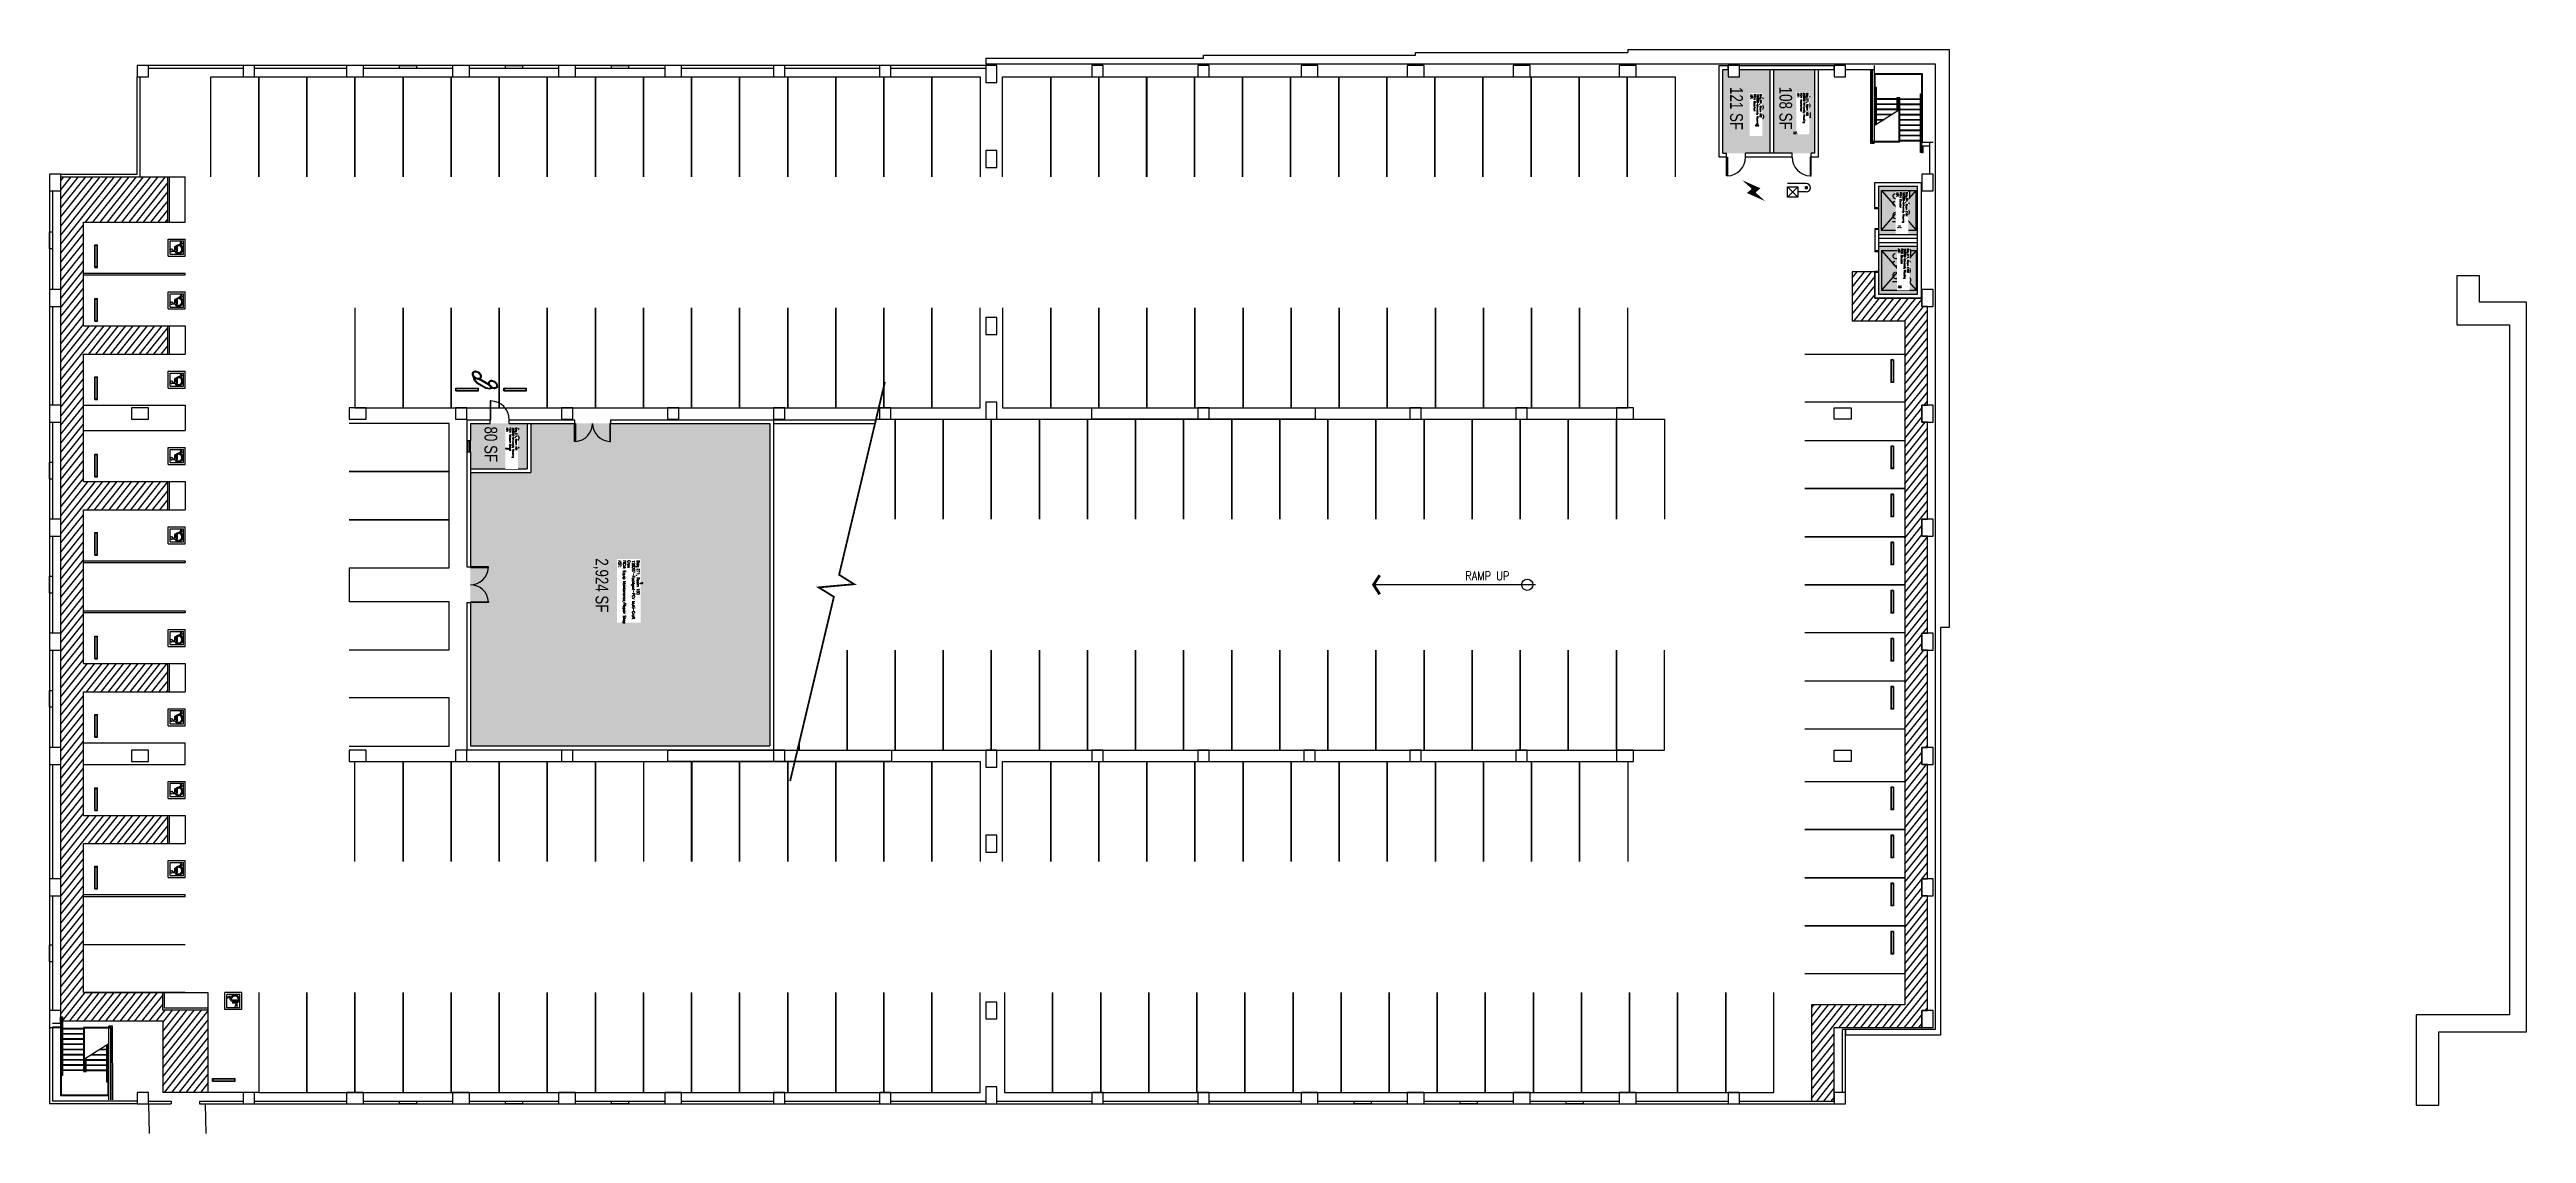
# Model space of a CAD drawing. Header units: inches. Extents: x -12 to 5243, y -75 to 2224.
import ezdxf
from ezdxf.enums import TextEntityAlignment as Align

# ---------------------------------------------------------------- set-up
doc = ezdxf.new("R2010")
doc.units = ezdxf.units.IN
doc.header["$LTSCALE"] = 10
doc.header["$MEASUREMENT"] = 0
doc.linetypes.add('HIDDEN2', pattern=[0.1875, 0.125, -0.0625])
doc.layers.get('0').update_dxf_attribs({"linetype": 'CONTINUOUS'})
for name, color, linetype in [('A-COLS', 5, 'CONTINUOUS'), ('A-DOOR', 2, 'CONTINUOUS'), ('A-FLOR', 3, 'CONTINUOUS'), ('A-GLAZ', 1, 'CONTINUOUS'), ('A-IDEN-ICON', 4, 'CONTINUOUS'), ('A-IDEN-RNUM', 7, 'CONTINUOUS'), ('A-IDEN-SNUM', 4, 'CONTINUOUS'), ('A-IDEN-VNUM', 4, 'CONTINUOUS'), ('A-SITE', 3, 'CONTINUOUS'), ('A-WALL', 5, 'CONTINUOUS'), ('AREA-TEXT', 3, 'CONTINUOUS'), ('Rooms-Category-Color', 7, 'CONTINUOUS'), ('Rooms-College-Color', 7, 'CONTINUOUS'), ('Rooms-Department-Color', 7, 'CONTINUOUS'), ('Rooms-Division-Color', 7, 'CONTINUOUS'), ('Rooms-Information', 7, 'CONTINUOUS')]:
    doc.layers.add(name, color=color, linetype=linetype)
doc.styles.add('AREA', font='arial.ttf', dxfattribs={"width": 0.75, "height": 27})
doc.styles.add('ROOMSNUMBER', font='txt.shx', dxfattribs={"height": 0.03})
doc.styles.add('ROOMVNUMBER', font='simplex.shx', dxfattribs={"width": 0.85})
doc.styles.add('SIMPLEX', font='simplex.shx', dxfattribs={"width": 0.85})
pattern_1 = [(51.334480124, (-74037649.428, 8795436.081), (-9.369678382, 7.4972746394), [])]

# ---------------------------------------------------------------- blocks, each defined once
blk = doc.blocks.new('hcsymb')
at = {"extrusion": (0, 0, -1)}
for p, q in [((-793.8, -277.7), (-793.8, -241.7)), ((-757.8, -241.7), (-793.8, -241.7)), ((-757.8, -277.7), (-757.8, -241.7)), ((-757.8, -277.7), (-793.8, -277.7))]:
    blk.add_line(p, q, dxfattribs=at)
at = {"color": 1, "extrusion": (0, 0, -1)}
for p, q in [((-789.8, -273.7), (-789.8, -245.7)), ((-761.8, -245.7), (-789.8, -245.7)), ((-784.5, -246.9), (-787, -252)), ((-777.6, -256.6), (-787, -252)), ((-784.5, -246.9), (-782.6, -247.9)), ((-782.6, -247.9), (-784.1, -251)), ((-775.4, -255.3), (-784.1, -251)), ((-781.2, -256), (-783.8, -254.7)), ((-777.6, -267), (-777.6, -256.6)), ((-775.4, -265), (-775.4, -255.3)), ((-773.9, -265.1), (-773.9, -257.5)), ((-773.9, -257.5), (-771.7, -257.5)), ((-771.7, -265.3), (-771.7, -257.5)), ((-761.8, -273.7), (-761.8, -245.7)), ((-761.8, -273.7), (-789.8, -273.7)), ((-764.9, -267.9), (-777.6, -267)), ((-773.9, -265.1), (-775.4, -265)), ((-772, -268.5), (-774.7, -268.3)), ((-767.5, -265.6), (-771.7, -265.3))]:
    blk.add_line(p, q, dxfattribs=at)
for centre, radius, start, end in [((779.5, -263), 9.32, 216.1191, 62.3615), ((779.5, -263), 7.16, 227.7679, 76.2908), ((765, -265.5), 2.46, 357.419, 279.8854)]:
    blk.add_arc(centre, radius, start, end, dxfattribs=at)
blk = doc.blocks.new('CPELEV')
for p, q in [((-0.035, 0.03), (-0.035, -0.08)), ((0.015, 0.03), (0.015, -0.02)), ((0.045, -0.08), (-0.015, -0.02)), ((-0.015, -0.08), (0.045, -0.02)), ((-0.015, -0.02), (0.045, -0.02)), ((-0.015, -0.08), (-0.015, -0.02)), ((0.045, -0.08), (-0.015, -0.08)), ((0.045, -0.02), (0.045, -0.08))]:
    blk.add_line(p, q)
at = {"const_width": 0.0106}
blk.add_lwpolyline([(-0.015, 0.03, 1), (-0.005, 0.03, 1)], format="xyb", close=True, dxfattribs=at)
blk.add_arc((-0.01, 0.03), 0.025, 0, 180)
blk = doc.blocks.new('CPELECT')
blk.add_lwpolyline([(0.062, 0.063, 0, 0.03, 0), (0.01, -0.017, 0.03, 0.03, 0), (-0.01, 0.007, 0.03, 0, 0), (-0.062, -0.073, 0.03, 0, 0)], format="xyseb")
blk = doc.blocks.new('CPPHONE')
for p, q in [((0.01, 0.025), (-0.02, -0.025)), ((0.017, 0.028), (-0.018, -0.033))]:
    blk.add_line(p, q)
for points in [[(0.036, 0.057), (0.042, 0.031), (0.038, 0.011), (0.008, -0.041), (-0.008, -0.056), (-0.034, -0.064)], [(0.033, 0.047), (0.037, 0.031), (0.033, 0.013), (0.004, -0.038), (-0.011, -0.051), (-0.026, -0.057)]]:
    blk.add_lwpolyline(points)
for points in [[(0.029, 0.079, 0.139889), (0.022, 0.08, 0.107118), (0.012, 0.078, 0.079812), (0.004, 0.072, 0.067459), (-0.003, 0.063, 0.067459), (-0.008, 0.051, 0.079812), (-0.009, 0.041, 0.107118), (-0.006, 0.032, 0.139889), (-0.001, 0.027, 0.139889), (0.006, 0.025, 0.107118), (0.015, 0.027, 0.079812), (0.024, 0.033, 0.067459), (0.031, 0.043, 0.067459), (0.036, 0.054, 0.079812), (0.037, 0.064, 0.107118), (0.034, 0.073, 0.139889)], [(0.026, 0.074, 0.139889), (0.022, 0.075, 0.107118), (0.014, 0.074, 0.079812), (0.007, 0.069, 0.067459), (0.001, 0.06, 0.067459), (-0.003, 0.05, 0.079812), (-0.004, 0.042, 0.107118), (-0.002, 0.034, 0.139889), (0.001, 0.031, 0.139889), (0.006, 0.03, 0.107118), (0.013, 0.032, 0.079812), (0.02, 0.037, 0.067459), (0.027, 0.045, 0.067459), (0.031, 0.055, 0.079812), (0.032, 0.064, 0.107118), (0.03, 0.071, 0.139889)], [(-0.026, -0.017, 0.139889), (-0.033, -0.015, 0.107118), (-0.043, -0.017, 0.079812), (-0.051, -0.023, 0.067459), (-0.058, -0.033, 0.067459), (-0.063, -0.044, 0.079812), (-0.064, -0.054, 0.107118), (-0.061, -0.063, 0.139889), (-0.056, -0.069, 0.139889), (-0.049, -0.07, 0.107118), (-0.04, -0.068, 0.079812), (-0.031, -0.062, 0.067459), (-0.024, -0.053, 0.067459), (-0.019, -0.041, 0.079812), (-0.018, -0.031, 0.107118), (-0.021, -0.022, 0.139889)], [(-0.029, -0.021, 0.139889), (-0.033, -0.02, 0.107118), (-0.041, -0.022, 0.079812), (-0.048, -0.027, 0.067459), (-0.054, -0.035, 0.067459), (-0.058, -0.045, 0.079812), (-0.059, -0.054, 0.107118), (-0.057, -0.061, 0.139889), (-0.054, -0.064, 0.139889), (-0.049, -0.065, 0.107118), (-0.042, -0.064, 0.079812), (-0.035, -0.059, 0.067459), (-0.028, -0.05, 0.067459), (-0.024, -0.04, 0.079812), (-0.023, -0.032, 0.107118), (-0.025, -0.024, 0.139889)]]:
    blk.add_lwpolyline(points, format="xyb", close=True)

msp = doc.modelspace()

# ---------------------------------------------------------------- hatches: boundary and pattern name
at = {"layer": 'A-FLOR'}
h = msp.add_hatch(dxfattribs=at)
h.set_pattern_fill('ANSI31', color=256, scale=96, angle=-19.0343, style=0)
h.set_pattern_definition(pattern_1)
h.paths.add_polyline_path([(238.8, 1953.9), (12, 1953.9), (12, 1451.9), (49.2, 1424.5), (60, 1424.5), (60, 1577.9), (238.8, 1577.9), (238.8, 1637.9), (60, 1637.9), (60, 1857.9), (238.8, 1857.9)])
h.paths.add_polyline_path([(60, 1424.5), (49.2, 1424.5), (12, 1451.9), (12, 725.9), (36.1, 728.6), (60, 728.6), (60, 861.9), (238.8, 861.9), (238.8, 921.9), (60, 921.9), (60, 1247.9), (238.8, 1247.9), (238.8, 1307.9), (60, 1307.9)])
h.paths.add_polyline_path([(60, 728.6), (36.1, 728.6), (12, 725.9), (12, 171.9), (14.7, 171.9), (14.7, 163.9), (228, 163.9), (228, 11.9), (324, 11.9), (324, 186.7), (228, 186.7), (228, 223.9), (60, 223.9), (60, 539.9), (238.8, 539.9), (238.8, 599.9), (60, 599.9)])
h.paths.add_polyline_path([(30.5, 203.9), (121.1, 203.9), (121.1, 173.5), (30.5, 173.5)], flags=24)
h.paths.add_polyline_path([(35.9, 757.6), (126.5, 757.6), (126.5, 727.2), (35.9, 727.2)], flags=24)
h.paths.add_polyline_path([(48.4, 1454.9), (139, 1454.9), (139, 1424.4), (48.4, 1424.4)], flags=9)
h.paths.add_polyline_path([(34.4, 1942.8), (125, 1942.8), (125, 1912.4), (34.4, 1912.4)], flags=24)
h = msp.add_hatch(dxfattribs=at)
h.set_pattern_fill('ANSI31', color=256, scale=96, angle=-19.0343, style=0)
h.set_pattern_definition(pattern_1)
h.paths.add_polyline_path([(3860, 1752.9), (3812, 1752.9), (3812, 1648.9), (3924, 1648.9), (3924, 197.9), (3726, 197.9), (3726, -6.1), (3774, -6.1), (3774, 149.9), (3960, 149.9), (3960, 185.9), (3972, 185.9), (3972, 428.9), (3960, 428.9), (3960, 464.9), (3972, 464.9), (3972, 707.9), (3960, 707.9), (3960, 743.9), (3972, 743.9), (3972, 949.9), (3960, 949.9), (3960, 985.9), (3972, 985.9), (3972, 1191.9), (3960, 1191.9), (3960, 1227.9), (3972, 1227.9), (3972, 1433.9), (3960, 1433.9), (3960, 1469.9), (3972, 1469.9), (3972, 1678.9), (3960, 1678.9), (3960, 1696.9), (3860, 1696.9)])
at = {"layer": 'Rooms-Category-Color', "true_color": 0xadadad}
for points in [[(3638, 2182), (3573, 2182), (3573, 2166), (3549, 2166), (3549, 2182), (3538, 2182), (3538, 2004), (3638, 2004)], [(3646, 2182), (3733, 2182), (3733, 2004), (3646, 2004)], [(3868, 1934), (3951, 1934), (3951, 1832), (3868, 1832)], [(3868, 1807), (3951, 1807), (3951, 1705), (3868, 1705)], [(881, 1431), (1001, 1431), (1001, 1335), (881, 1335)]]:
    msp.add_hatch(color=253, dxfattribs=at).paths.add_polyline_path(points)
at = {"layer": 'Rooms-Category-Color', "true_color": 0xe3c5e1}
msp.add_hatch(color=254, dxfattribs=at).paths.add_polyline_path([(1009, 1431), (1009, 1327), (881, 1327), (881, 747), (1516, 747), (1516, 1431)])
at = {"layer": 'Rooms-College-Color', "true_color": 0xadadad}
for points in [[(3638, 2182), (3573, 2182), (3573, 2166), (3549, 2166), (3549, 2182), (3538, 2182), (3538, 2004), (3638, 2004)], [(3646, 2182), (3733, 2182), (3733, 2004), (3646, 2004)], [(3868, 1934), (3951, 1934), (3951, 1832), (3868, 1832)], [(3868, 1807), (3951, 1807), (3951, 1705), (3868, 1705)], [(1009, 1431), (1009, 1327), (881, 1327), (881, 747), (1516, 747), (1516, 1431)], [(881, 1431), (1001, 1431), (1001, 1335), (881, 1335)]]:
    msp.add_hatch(color=253, dxfattribs=at).paths.add_polyline_path(points)
at = {"layer": 'Rooms-Department-Color', "true_color": 0xacacac}
for points in [[(3638, 2182), (3573, 2182), (3573, 2166), (3549, 2166), (3549, 2182), (3538, 2182), (3538, 2004), (3638, 2004)], [(3646, 2182), (3733, 2182), (3733, 2004), (3646, 2004)], [(3868, 1934), (3951, 1934), (3951, 1832), (3868, 1832)], [(3868, 1807), (3951, 1807), (3951, 1705), (3868, 1705)], [(881, 1431), (1001, 1431), (1001, 1335), (881, 1335)]]:
    msp.add_hatch(color=253, dxfattribs=at).paths.add_polyline_path(points)
at = {"layer": 'Rooms-Department-Color', "true_color": 0x80bc67}
msp.add_hatch(color=83, dxfattribs=at).paths.add_polyline_path([(1009, 1431), (1009, 1327), (881, 1327), (881, 747), (1516, 747), (1516, 1431)])
at = {"layer": 'Rooms-Division-Color', "true_color": 0xadadad}
for points in [[(3638, 2182), (3573, 2182), (3573, 2166), (3549, 2166), (3549, 2182), (3538, 2182), (3538, 2004), (3638, 2004)], [(3646, 2182), (3733, 2182), (3733, 2004), (3646, 2004)], [(3868, 1934), (3951, 1934), (3951, 1832), (3868, 1832)], [(3868, 1807), (3951, 1807), (3951, 1705), (3868, 1705)], [(881, 1431), (1001, 1431), (1001, 1335), (881, 1335)]]:
    msp.add_hatch(color=253, dxfattribs=at).paths.add_polyline_path(points)
at = {"layer": 'Rooms-Division-Color', "true_color": 0x80bc67}
msp.add_hatch(color=83, dxfattribs=at).paths.add_polyline_path([(1009, 1431), (1009, 1327), (881, 1327), (881, 747), (1516, 747), (1516, 1431)])

# ---------------------------------------------------------------- linework, layer by layer
at = {"layer": 'A-COLS'}
for points in [[(174, 2166), (198, 2166), (198, 2190), (174, 2190)], [(399, 2166), (423, 2166), (423, 2190), (399, 2190)], [(654, 2166), (654, 2190), (618, 2190), (618, 2166)], [(879, 2166), (879, 2190), (843, 2190), (843, 2166)], [(1104, 2166), (1104, 2190), (1068, 2190), (1068, 2166)], [(1329, 2166), (1329, 2190), (1293, 2190), (1293, 2166)], [(1524, 2166), (1548, 2166), (1548, 2190), (1524, 2190)], [(1749, 2166), (1773, 2166), (1773, 2190), (1749, 2190)], [(1998, 2190), (1974, 2190), (1974, 2154), (1998, 2154)], [(2199, 2166), (2223, 2166), (2223, 2190), (2199, 2190)], [(2424, 2166), (2448, 2166), (2448, 2190), (2424, 2190)], [(2679, 2166), (2679, 2190), (2643, 2190), (2643, 2166)], [(2904, 2166), (2904, 2190), (2868, 2190), (2868, 2166)], [(3129, 2166), (3129, 2190), (3093, 2190), (3093, 2166)], [(3354, 2166), (3354, 2190), (3318, 2190), (3318, 2166)], [(3549, 2166), (3573, 2166), (3573, 2190), (3549, 2190)], [(3774, 2166), (3798, 2166), (3798, 2190), (3774, 2190)], [(1998, 2010), (1974, 2010), (1974, 1974), (1998, 1974)], [(12, 1960), (-12, 1960), (-12, 1924), (12, 1924)], [(3984, 1960), (3960, 1960), (3960, 1924), (3984, 1924)], [(12, 1715), (-12, 1715), (-12, 1679), (12, 1679)], [(3984, 1715), (3960, 1715), (3960, 1679), (3984, 1679)], [(1998, 1656), (1974, 1656), (1974, 1620), (1998, 1620)], [(1998, 1476), (1974, 1476), (1974, 1440), (1998, 1440)], [(12, 1470), (-12, 1470), (-12, 1434), (12, 1434)], [(162, 1464), (162, 1440), (198, 1440), (198, 1464)], [(660, 1440), (660, 1464), (624, 1464), (624, 1440)], [(849, 1440), (873, 1440), (873, 1464), (849, 1464)], [(1074, 1440), (1098, 1440), (1098, 1464), (1074, 1464)], [(1299, 1440), (1323, 1440), (1323, 1464), (1299, 1464)], [(1524, 1440), (1548, 1440), (1548, 1464), (1524, 1464)], [(1749, 1440), (1773, 1440), (1773, 1464), (1749, 1464)], [(2424, 1440), (2448, 1440), (2448, 1464), (2424, 1464)], [(2874, 1440), (2898, 1440), (2898, 1464), (2874, 1464)], [(3099, 1440), (3123, 1440), (3123, 1464), (3099, 1464)], [(3312, 1464), (3312, 1440), (3348, 1440), (3348, 1464)], [(3810, 1464), (3810, 1440), (3774, 1440), (3774, 1464)], [(3984, 1470), (3960, 1470), (3960, 1434), (3984, 1434)], [(12, 1228), (-12, 1228), (-12, 1192), (12, 1192)], [(3984, 1228), (3960, 1228), (3960, 1192), (3984, 1192)], [(12, 986), (-12, 986), (-12, 950), (12, 950)], [(3984, 986), (3960, 986), (3960, 950), (3984, 950)], [(12, 744), (-12, 744), (-12, 708), (12, 708)], [(162, 738), (162, 714), (198, 714), (198, 738)], [(660, 714), (660, 738), (624, 738), (624, 714)], [(849, 714), (873, 714), (873, 738), (849, 738)], [(1074, 714), (1098, 714), (1098, 738), (1074, 738)], [(1524, 714), (1548, 714), (1548, 738), (1524, 738)], [(1998, 738), (1974, 738), (1974, 702), (1998, 702)], [(2199, 714), (2223, 714), (2223, 738), (2199, 738)], [(2424, 714), (2448, 714), (2448, 738), (2424, 738)], [(2649, 714), (2673, 714), (2673, 738), (2649, 738)], [(2874, 714), (2898, 714), (2898, 738), (2874, 738)], [(3099, 714), (3123, 714), (3123, 738), (3099, 738)], [(3312, 738), (3312, 714), (3348, 714), (3348, 738)], [(3810, 738), (3810, 714), (3774, 714), (3774, 738)], [(3984, 744), (3960, 744), (3960, 708), (3984, 708)], [(1998, 558), (1974, 558), (1974, 522), (1998, 522)], [(12, 465), (-12, 465), (-12, 429), (12, 429)], [(3984, 465), (3960, 465), (3960, 429), (3984, 429)], [(12, 186), (-12, 186), (-12, 150), (12, 150)], [(1998, 204), (1974, 204), (1974, 168), (1998, 168)], [(3984, 186), (3960, 186), (3960, 150), (3984, 150)], [(174, -12), (198, -12), (198, 12), (174, 12)], [(399, -12), (423, -12), (423, 12), (399, 12)], [(654, -12), (654, 12), (618, 12), (618, -12)], [(879, -12), (879, 12), (843, 12), (843, -12)], [(1104, -12), (1104, 12), (1068, 12), (1068, -12)], [(1329, -12), (1329, 12), (1293, 12), (1293, -12)], [(1524, -12), (1548, -12), (1548, 12), (1524, 12)], [(1749, -12), (1773, -12), (1773, 12), (1749, 12)], [(1998, 24), (1974, 24), (1974, -12), (1998, -12)], [(2199, -12), (2223, -12), (2223, 12), (2199, 12)], [(2424, -12), (2448, -12), (2448, 12), (2424, 12)], [(2679, -12), (2679, 12), (2643, 12), (2643, -12)], [(2904, -12), (2904, 12), (2868, 12), (2868, -12)], [(3129, -12), (3129, 12), (3093, 12), (3093, -12)], [(3354, -12.1), (3354, 11.9), (3318, 11.9), (3318, -12.1)], [(3549, -12), (3573, -12), (3573, 12), (3549, 12)], [(3774, -12), (3798, -12), (3798, 12), (3774, 12)]]:
    msp.add_lwpolyline(points, close=True, dxfattribs=at)
at = {"layer": 'A-COLS', "flags": 128}
for points in [[(766.5, 2184), (730.5, 2184), (730.5, 2190), (766.5, 2190)], [(991.5, 2184), (955.5, 2184), (955.5, 2190), (991.5, 2190)], [(1216.5, 2184), (1180.5, 2184), (1180.5, 2190), (1216.5, 2190)], [(-6, 1837.5), (-6, 1801.5), (-12, 1801.5), (-12, 1837.5)], [(-6, 1349), (-6, 1313), (-12, 1313), (-12, 1349)], [(-6, 1107), (-6, 1071), (-12, 1071), (-12, 1107)], [(-6, 865), (-6, 829), (-12, 829), (-12, 865)], [(-6, 325.5), (-6, 289.5), (-12, 289.5), (-12, 325.5)], [(766.5, -12), (730.5, -12), (730.5, -6), (766.5, -6)], [(991.5, -12), (955.5, -12), (955.5, -6), (991.5, -6)], [(1216.5, -12), (1180.5, -12), (1180.5, -6), (1216.5, -6)], [(2791.5, -12), (2755.5, -12), (2755.5, -6), (2791.5, -6)], [(3016.5, -12), (2980.5, -12), (2980.5, -6), (3016.5, -6)], [(3241.5, -12), (3205.5, -12), (3205.5, -6), (3241.5, -6)]]:
    msp.add_lwpolyline(points, close=True, dxfattribs=at)
at = {"layer": 'A-DOOR', "extrusion": (-1.35693e-29, -3.05393e-30, -1)}
for p, q in [((3546, 1956), (3546, 1996)), ((3547.5, 1996), (3547.5, 1956)), ((1102, 1393), (1102, 1431)), ((1103.5, 1431), (1103.5, 1393))]:
    msp.add_line(p, q, dxfattribs=at)
at = {"layer": 'A-DOOR'}
for p, q in [((3546, 1996), (3547.5, 1996)), ((3547.5, 1956), (3546, 1956)), ((3725, 1996), (3723.5, 1996)), ((3723.5, 1956), (3725, 1956)), ((924.5, 1479), (923, 1479)), ((923, 1439), (924.5, 1439)), ((1102, 1431), (1103.5, 1431)), ((1178, 1431), (1176.5, 1431)), ((873, 1395), (873, 1371)), ((875, 1395), (875, 1371)), ((879, 1371), (879, 1395)), ((881, 1371), (881, 1395)), ((1103.5, 1393), (1102, 1393)), ((1176.5, 1393), (1178, 1393)), ((881, 1127), (881, 1125.5)), ((919, 1125.5), (919, 1127)), ((881, 1051), (881, 1052.5)), ((919, 1052.5), (919, 1051))]:
    msp.add_line(p, q, dxfattribs=at)
at = {"layer": 'A-DOOR', "extrusion": (1.35692e-29, -3.05421e-30, -1)}
for p, q in [((3723.5, 1996), (3723.5, 1956)), ((3725, 1956), (3725, 1996)), ((1176.5, 1431), (1176.5, 1393)), ((1178, 1393), (1178, 1431))]:
    msp.add_line(p, q, dxfattribs=at)
at = {"layer": 'A-DOOR', "extrusion": (-1.35692e-29, 3.05421e-30, -1)}
for p, q in [((923, 1479), (923, 1439)), ((924.5, 1439), (924.5, 1479))]:
    msp.add_line(p, q, dxfattribs=at)
at = {"layer": 'A-DOOR', "extrusion": (3.05421e-30, 1.35692e-29, -1)}
for p, q in [((919, 1127), (881, 1127)), ((881, 1125.5), (919, 1125.5))]:
    msp.add_line(p, q, dxfattribs=at)
at = {"layer": 'A-DOOR', "extrusion": (3.05393e-30, -1.35693e-29, -1)}
for p, q in [((881, 1052.5), (919, 1052.5)), ((919, 1051), (881, 1051))]:
    msp.add_line(p, q, dxfattribs=at)
at = {"layer": 'A-DOOR'}
for centre, radius, start, end in [((3546, 1996), 40, 272.1485, 359.9994), ((3725, 1996), 40, 179.9994, 267.8503), ((923, 1439), 40, 359.9994, 87.8503), ((1102, 1431), 38, 272.2617, 359.9994), ((1178, 1431), 38, 179.9994, 267.7371), ((881, 1127), 38, 269.9994, 357.7371), ((881, 1051), 38, 2.2617, 89.9994)]:
    msp.add_arc(centre, radius, start, end, dxfattribs=at)
at = {"layer": 'A-FLOR'}
for p, q in [((174, 1960), (174, 2166)), ((180, 1954), (180, 2166)), ((399, 2190), (198, 2190)), ((399, 2184), (198, 2184)), ((618, 2190), (423, 2190)), ((618, 2184), (423, 2184)), ((843, 2190), (654, 2190)), ((843, 2184), (654, 2184)), ((1068, 2190), (879, 2190)), ((1068, 2184), (879, 2184)), ((1293, 2190), (1104, 2190)), ((1293, 2184), (1104, 2184)), ((1524, 2190), (1329, 2190)), ((1524, 2184), (1329, 2184)), ((1749, 2190), (1548, 2190)), ((1749, 2184), (1548, 2184)), ((1974, 2190), (1773, 2190)), ((1974, 2184), (1773, 2184)), ((3798, 2182), (3859, 2182)), ((3960, 2019.9), (3960, 2171)), ((3961.5, 2027.9), (3961.5, 2172.5)), ((3908.8, 2093.7), (3859, 2062.3)), ((3851.1, 2025.2), (3859.1, 2025.2)), ((3960, 2027.9), (3984, 2027.9)), ((3960, 2019.9), (3976, 2019.9)), ((3976, 2027.9), (3976, 1960)), ((12, 1960), (174, 1960)), ((12, 163.9), (12, 1959.9)), ((12, 1954), (180, 1954)), ((12, 1953.9), (276, 1953.9)), ((238.8, 1857.9), (238.8, 1953.9)), ((242.8, 1857.9), (242.8, 1953.9)), ((276, 1857.9), (276, 1953.9)), ((-12, 1924), (-12, 1715)), ((-6, 1924), (-6, 1715)), ((3874.3, 1925), (3948.3, 1841)), ((3874.3, 1841), (3948.3, 1925)), ((60, 1637.9), (60, 1857.9)), ((60, 1857.9), (276, 1857.9)), ((84, 1761.9), (84, 1809.9)), ((84, 1809.9), (90, 1809.9)), ((85, 1762.9), (85, 1808.9)), ((85, 1808.9), (89, 1808.9)), ((89, 1762.9), (89, 1808.9)), ((90, 1761.9), (90, 1809.9)), ((3874.3, 1798), (3948.3, 1714)), ((3948.3, 1798), (3874.3, 1714)), ((60, 1749.9), (276, 1749.9)), ((60, 1745.9), (276, 1745.9)), ((84, 1761.9), (90, 1761.9)), ((85, 1762.9), (89, 1762.9)), ((276, 1745.9), (276, 1749.9)), ((84, 1647.9), (84, 1695.9)), ((84, 1695.9), (90, 1695.9)), ((85, 1648.9), (85, 1694.9)), ((85, 1694.9), (89, 1694.9)), ((89, 1648.9), (89, 1694.9)), ((90, 1647.9), (90, 1695.9)), ((-12, 1679), (-12, 1470)), ((-6, 1679), (-6, 1470)), ((60, 1637.9), (276, 1637.9)), ((84, 1647.9), (90, 1647.9)), ((85, 1648.9), (89, 1648.9)), ((238.8, 1577.9), (238.8, 1637.9)), ((242.8, 1577.9), (242.8, 1637.9)), ((276, 1637.9), (276, 1577.9)), ((60, 1307.9), (60, 1577.9)), ((60, 1577.9), (276, 1577.9)), ((84, 1529.9), (90, 1529.9)), ((84, 1481.9), (84, 1529.9)), ((85, 1528.9), (89, 1528.9)), ((85, 1482.9), (85, 1528.9)), ((89, 1482.9), (89, 1528.9)), ((90, 1481.9), (90, 1529.9)), ((3900, 1565.9), (3894, 1565.9)), ((3894, 1565.9), (3894, 1517.9)), ((3899, 1564.9), (3895, 1564.9)), ((3895, 1564.9), (3895, 1518.9)), ((3899, 1564.9), (3899, 1518.9)), ((3900, 1565.9), (3900, 1517.9)), ((84, 1481.9), (90, 1481.9)), ((85, 1482.9), (89, 1482.9)), ((850, 1505.9), (898, 1505.9)), ((850, 1499.9), (850, 1505.9)), ((850, 1499.9), (898, 1499.9)), ((851, 1504.9), (897, 1504.9)), ((851, 1500.9), (851, 1504.9)), ((851, 1500.9), (897, 1500.9)), ((897, 1500.9), (897, 1504.9)), ((898, 1499.9), (898, 1505.9)), ((952, 1499.9), (952, 1505.9)), ((952, 1505.9), (1000, 1505.9)), ((952, 1499.9), (1000, 1499.9)), ((953, 1500.9), (953, 1504.9)), ((953, 1504.9), (999, 1504.9)), ((953, 1500.9), (999, 1500.9)), ((999, 1500.9), (999, 1504.9)), ((1000, 1499.9), (1000, 1505.9)), ((3900, 1517.9), (3894, 1517.9)), ((3899, 1518.9), (3895, 1518.9)), ((-12, 1434), (-12, 1228)), ((-6, 1434), (-6, 1228)), ((60, 1469.9), (276, 1469.9)), ((276, 1469.9), (276, 1415.9)), ((60, 1415.9), (276, 1415.9)), ((3900, 1382.9), (3894, 1382.9)), ((3894, 1382.9), (3894, 1334.9)), ((3899, 1381.9), (3895, 1381.9)), ((3895, 1381.9), (3895, 1335.9)), ((3899, 1381.9), (3899, 1335.9)), ((3900, 1382.9), (3900, 1334.9)), ((84, 1317.9), (84, 1365.9)), ((84, 1365.9), (90, 1365.9)), ((84, 1317.9), (90, 1317.9)), ((85, 1318.9), (85, 1364.9)), ((85, 1364.9), (89, 1364.9)), ((85, 1318.9), (89, 1318.9)), ((89, 1318.9), (89, 1364.9)), ((90, 1317.9), (90, 1365.9)), ((3900, 1334.9), (3894, 1334.9)), ((3899, 1335.9), (3895, 1335.9)), ((60, 1307.9), (276, 1307.9)), ((238.8, 1247.9), (238.8, 1307.9)), ((242.8, 1247.9), (242.8, 1307.9)), ((276, 1307.9), (276, 1247.9)), ((3900, 1280.9), (3894, 1280.9)), ((3894, 1280.9), (3894, 1232.9)), ((3899, 1279.9), (3895, 1279.9)), ((3895, 1279.9), (3895, 1233.9)), ((3899, 1279.9), (3899, 1233.9)), ((3900, 1280.9), (3900, 1232.9)), ((60, 921.9), (60, 1247.9)), ((60, 1247.9), (276, 1247.9)), ((3900, 1232.9), (3894, 1232.9)), ((3899, 1233.9), (3895, 1233.9)), ((-12, 1192), (-12, 986)), ((-6, 1192), (-6, 986)), ((84, 1199.9), (90, 1199.9)), ((84, 1151.9), (84, 1199.9)), ((85, 1198.9), (89, 1198.9)), ((85, 1152.9), (85, 1198.9)), ((89, 1152.9), (89, 1198.9)), ((90, 1151.9), (90, 1199.9)), ((3900, 1178.9), (3894, 1178.9)), ((3894, 1178.9), (3894, 1130.9)), ((3899, 1177.9), (3895, 1177.9)), ((3895, 1177.9), (3895, 1131.9)), ((3899, 1177.9), (3899, 1131.9)), ((3900, 1178.9), (3900, 1130.9)), ((60, 1139.9), (276, 1139.9)), ((60, 1135.9), (276, 1135.9)), ((84, 1151.9), (90, 1151.9)), ((85, 1152.9), (89, 1152.9)), ((276, 1139.9), (276, 1135.9)), ((624, 1124.9), (624, 1052.9)), ((3900, 1130.9), (3894, 1130.9)), ((3899, 1131.9), (3895, 1131.9)), ((3900, 1076.9), (3894, 1076.9)), ((3894, 1076.9), (3894, 1028.9)), ((3899, 1075.9), (3895, 1075.9)), ((3895, 1075.9), (3895, 1029.9)), ((3899, 1075.9), (3899, 1029.9)), ((3900, 1076.9), (3900, 1028.9)), ((60, 1033.9), (276, 1033.9)), ((60, 1029.9), (276, 1029.9)), ((276, 1033.9), (276, 1029.9)), ((3900, 1028.9), (3894, 1028.9)), ((3899, 1029.9), (3895, 1029.9)), ((-12, 950), (-12, 744)), ((-6, 950), (-6, 744)), ((84, 931.9), (84, 979.9)), ((84, 979.9), (90, 979.9)), ((85, 932.9), (85, 978.9)), ((85, 978.9), (89, 978.9)), ((89, 932.9), (89, 978.9)), ((90, 931.9), (90, 979.9)), ((3900, 974.9), (3894, 974.9)), ((3894, 974.9), (3894, 926.9)), ((3899, 973.9), (3895, 973.9)), ((3895, 973.9), (3895, 927.9)), ((3899, 973.9), (3899, 927.9)), ((3900, 974.9), (3900, 926.9)), ((60, 921.9), (276, 921.9)), ((84, 931.9), (90, 931.9)), ((85, 932.9), (89, 932.9)), ((238.8, 861.9), (238.8, 921.9)), ((242.8, 861.9), (242.8, 921.9)), ((276, 921.9), (276, 861.9)), ((3900, 926.9), (3894, 926.9)), ((3899, 927.9), (3895, 927.9)), ((60, 599.9), (60, 861.9)), ((60, 861.9), (276, 861.9)), ((3900, 872.9), (3894, 872.9)), ((3894, 872.9), (3894, 824.9)), ((3899, 871.9), (3895, 871.9)), ((3895, 871.9), (3895, 825.9)), ((3899, 871.9), (3899, 825.9)), ((3900, 872.9), (3900, 824.9)), ((84, 813.9), (90, 813.9)), ((84, 765.9), (84, 813.9)), ((85, 812.9), (89, 812.9)), ((85, 766.9), (85, 812.9)), ((89, 766.9), (89, 812.9)), ((90, 765.9), (90, 813.9)), ((3900, 824.9), (3894, 824.9)), ((3899, 825.9), (3895, 825.9)), ((60, 753.9), (276, 753.9)), ((84, 765.9), (90, 765.9)), ((85, 766.9), (89, 766.9)), ((276, 707.9), (276, 753.9)), ((-12, 708), (-12, 465)), ((-6, 708), (-6, 465)), ((60, 707.9), (276, 707.9)), ((84, 657.9), (90, 657.9)), ((84, 609.9), (84, 657.9)), ((85, 656.9), (89, 656.9)), ((85, 610.9), (85, 656.9)), ((89, 610.9), (89, 656.9)), ((90, 609.9), (90, 657.9)), ((3900, 659.7), (3894, 659.7)), ((3894, 659.7), (3894, 611.7)), ((3899, 658.7), (3895, 658.7)), ((3895, 658.7), (3895, 612.7)), ((3899, 658.7), (3899, 612.7)), ((3900, 659.7), (3900, 611.7)), ((60, 599.9), (276, 599.9)), ((84, 609.9), (90, 609.9)), ((85, 610.9), (89, 610.9)), ((238.8, 539.9), (238.8, 599.9)), ((242.8, 539.9), (242.8, 599.9)), ((276, 599.9), (276, 539.9)), ((3900, 611.7), (3894, 611.7)), ((3899, 612.7), (3895, 612.7)), ((60, 223.9), (60, 539.9)), ((60, 539.9), (276, 539.9)), ((3900, 557.7), (3894, 557.7)), ((3894, 557.7), (3894, 509.7)), ((3899, 556.7), (3895, 556.7)), ((3895, 556.7), (3895, 510.7)), ((3899, 556.7), (3899, 510.7)), ((3900, 557.7), (3900, 509.7)), ((84, 443.9), (84, 491.9)), ((84, 491.9), (90, 491.9)), ((85, 444.9), (85, 490.9)), ((85, 490.9), (89, 490.9)), ((89, 444.9), (89, 490.9)), ((90, 443.9), (90, 491.9)), ((3900, 509.7), (3894, 509.7)), ((3899, 510.7), (3895, 510.7)), ((-12, 429), (-12, 186)), ((-6, 429), (-6, 186)), ((60, 431.9), (276, 431.9)), ((60, 427.9), (276, 427.9)), ((84, 443.9), (90, 443.9)), ((85, 444.9), (89, 444.9)), ((276, 427.9), (276, 431.9)), ((3900, 455.7), (3894, 455.7)), ((3894, 455.7), (3894, 407.7)), ((3899, 454.7), (3895, 454.7)), ((3895, 454.7), (3895, 408.7)), ((3899, 454.7), (3899, 408.7)), ((3900, 455.7), (3900, 407.7)), ((3900, 407.7), (3894, 407.7)), ((3899, 408.7), (3895, 408.7)), ((60, 325.9), (276, 325.9)), ((3900, 353.7), (3894, 353.7)), ((3894, 353.7), (3894, 305.7)), ((3899, 352.7), (3895, 352.7)), ((3895, 352.7), (3895, 306.7)), ((3899, 352.7), (3899, 306.7)), ((3900, 353.7), (3900, 305.7)), ((3900, 305.7), (3894, 305.7)), ((3899, 306.7), (3895, 306.7)), ((60, 223.9), (324, 223.9)), ((276, 223.9), (60, 223.9)), ((228, 186.7), (228, 223.9)), ((232, 190.7), (232, 223.9)), ((324, 223.9), (324, 11.9)), ((13, 158.3), (-6, 158.3)), ((12, 163.9), (228, 163.9)), ((13, 158.3), (13, 7.3)), ((324, 186.7), (228, 186.7)), ((228, 163.9), (228, 11.9)), ((324, 190.7), (232, 190.7)), ((-12, 150), (-12, -12)), ((13, 150.3), (-6, 150.3)), ((-6, 150), (-6, -6)), ((11.5, 150.3), (11.5, 5.8)), ((64.3, 84.6), (114, 116)), ((121.9, 153), (113.9, 153)), ((3798, 146), (3792, 146)), ((3792, 12), (3792, 146)), ((3798, 12), (3798, 146)), ((432, 11.9), (228, 11.9)), ((334, 35.9), (334, 41.9)), ((334, 41.9), (382, 41.9)), ((334, 35.9), (382, 35.9)), ((335, 36.9), (335, 40.9)), ((335, 40.9), (381, 40.9)), ((335, 36.9), (381, 36.9)), ((381, 36.9), (381, 40.9)), ((382, 35.9), (382, 41.9)), ((174, -12), (-12, -12)), ((174, -6), (-6, -6)), ((198, -6), (246, -6)), ((198, -12), (246, -12)), ((246, -6), (246, -12)), ((306, -6), (306, -12)), ((306, -6), (399, -6)), ((306, -12), (399, -12)), ((423, -6), (618, -6)), ((423, -12), (618, -12)), ((654, -6), (843, -6)), ((654, -12), (843, -12)), ((879, -6), (1068, -6)), ((879, -12), (1068, -12)), ((1104, -6), (1293, -6)), ((1104, -12), (1293, -12)), ((1329, -6), (1524, -6)), ((1329, -12), (1524, -12)), ((1548, -6), (1749, -6)), ((1548, -12), (1749, -12)), ((1773, -6), (1974, -6)), ((1773, -12), (1974, -12)), ((1998, -6), (2199, -6)), ((1998, -12), (2199, -12)), ((2223, -6), (2424, -6)), ((2223, -12), (2424, -12)), ((2448, -6), (2643, -6)), ((2448, -12), (2643, -12)), ((2679, -6), (2868, -6)), ((2679, -12), (2868, -12)), ((2904, -6), (3093, -6)), ((2904, -12), (3093, -12)), ((3129, -6), (3318, -6)), ((3129, -12), (3318, -12)), ((3354, -6.1), (3549, -6)), ((3354, -12.1), (3549, -12)), ((3573, -6), (3774, -6)), ((3573, -12), (3774, -12))]:
    msp.add_line(p, q, dxfattribs=at)
at = {"layer": 'A-FLOR', "extrusion": (6.03752e-44, 5.25705e-39, -1)}
for p, q in [((3851, 2182), (3851.1, 2025.2)), ((3859, 2190), (3859.1, 2025.2)), ((3961.5, 2172.5), (3859, 2172.5)), ((3860.5, 2171), (3860.5, 2063.2)), ((3960, 2171), (3860.5, 2171)), ((3863.3, 2119.9), (3907.3, 2119.9)), ((3863.3, 2108.9), (3907.3, 2108.9)), ((3907.3, 2121.4), (3907.3, 2092.9)), ((3913.3, 2121.4), (3907.3, 2121.4)), ((3913.3, 2121.4), (3907.3, 2121.4)), ((3907.3, 2121.4), (3907.3, 2092.7)), ((3908.8, 2119.9), (3908.8, 2093.7)), ((3911.8, 2119.9), (3908.8, 2119.9)), ((3911.8, 2119.9), (3908.8, 2119.9)), ((3908.8, 2119.9), (3908.8, 2093.7)), ((3911.8, 2029.9), (3911.8, 2119.9)), ((3913.3, 2028.4), (3913.3, 2121.4)), ((3957.3, 2117.9), (3913.3, 2117.9)), ((3957.3, 2106.9), (3913.3, 2106.9)), ((3863.3, 2097.9), (3907.3, 2097.9)), ((3863.3, 2086.9), (3898.1, 2086.9)), ((3863.3, 2075.9), (3880.7, 2075.9)), ((3957.3, 2095.9), (3913.3, 2095.9)), ((3957.3, 2084.9), (3913.3, 2084.9)), ((3957.3, 2073.9), (3913.3, 2073.9)), ((3957.3, 2062.9), (3913.3, 2062.9)), ((3957.3, 2051.9), (3913.3, 2051.9)), ((3854, 2028.4), (3913.3, 2028.4)), ((3855.5, 2029.9), (3911.8, 2029.9)), ((3957.3, 2040.9), (3913.3, 2040.9)), ((3957.3, 2029.9), (3913.3, 2029.9))]:
    msp.add_line(p, q, dxfattribs=at)
at = {"layer": 'A-FLOR', "extrusion": (4.8185e-44, 5.25705e-39, -1)}
for p, q in [((3854, 2182), (3854, 2028.4)), ((3855.5, 2029.9), (3855.4, 2182)), ((3960, 2129.9), (3960, 2128.4)), ((3961.3, 2007.4), (3960, 2007.4)), ((3960, 2005.9), (3962.8, 2005.9)), ((3961.3, 2019.9), (3961.3, 2007.4)), ((3962.8, 2005.9), (3962.8, 2019.9))]:
    msp.add_line(p, q, dxfattribs=at)
at = {"layer": 'A-FLOR', "linetype": 'HIDDEN2', "extrusion": (6.03752e-44, 5.25705e-39, -1)}
for p, q in [((3863.3, 2118.9), (3907.3, 2118.9)), ((3863.3, 2107.9), (3907.3, 2107.9)), ((3957.3, 2118.9), (3913.3, 2118.9)), ((3957.3, 2107.9), (3913.3, 2107.9)), ((3863.3, 2096.9), (3907.3, 2096.9)), ((3863.3, 2085.9), (3896.5, 2085.9)), ((3863.3, 2074.9), (3879.1, 2074.9)), ((3957.3, 2096.9), (3913.3, 2096.9)), ((3957.3, 2085.9), (3913.3, 2085.9)), ((3957.3, 2074.9), (3913.3, 2074.9)), ((3957.3, 2063.9), (3913.3, 2063.9)), ((3957.3, 2052.9), (3913.3, 2052.9)), ((3957.3, 2041.9), (3913.3, 2041.9)), ((3957.3, 2030.9), (3913.3, 2030.9))]:
    msp.add_line(p, q, dxfattribs=at)
at = {"layer": 'A-FLOR', "linetype": 'Continuous'}
for p, q in [((3874.3, 1841), (3874.3, 1925)), ((3874.3, 1925), (3948.3, 1925)), ((3948.3, 1841), (3948.3, 1925)), ((3874.3, 1841), (3948.3, 1841)), ((3874.3, 1798), (3948.3, 1798)), ((3874.3, 1798), (3874.3, 1714)), ((3948.3, 1798), (3948.3, 1714)), ((3874.3, 1714), (3948.3, 1714))]:
    msp.add_line(p, q, dxfattribs=at)
at = {"layer": 'A-FLOR', "extrusion": (-4.8185e-44, -5.25705e-39, -1)}
for p, q in [((13, 172.3), (10.3, 172.3)), ((10.3, 172.3), (10.3, 158.3)), ((11.8, 158.3), (11.8, 170.8)), ((11.8, 170.8), (13, 170.8)), ((117.5, 148.3), (117.6, -3.7)), ((119, -3.7), (119, 149.8)), ((13, 48.3), (13, 49.8))]:
    msp.add_line(p, q, dxfattribs=at)
at = {"layer": 'A-FLOR', "extrusion": (-6.03752e-44, -5.25705e-39, -1)}
for p, q in [((15.8, 148.3), (59.8, 148.3)), ((15.8, 137.3), (59.8, 137.3)), ((15.8, 126.3), (59.8, 126.3)), ((15.8, 115.3), (59.8, 115.3)), ((59.8, 149.8), (59.8, 56.8)), ((119, 149.8), (59.8, 149.8)), ((61.3, 148.3), (61.3, 58.3)), ((117.5, 148.3), (61.3, 148.3)), ((112.5, 7.3), (112.5, 115)), ((114, -3.7), (113.9, 153)), ((122, -3.7), (121.9, 153)), ((15.8, 104.3), (59.8, 104.3)), ((15.8, 93.3), (59.8, 93.3)), ((15.8, 82.3), (59.8, 82.3)), ((15.8, 71.3), (59.8, 71.3)), ((15.8, 60.3), (59.8, 60.3)), ((59.8, 56.8), (65.8, 56.8)), ((59.8, 56.8), (65.8, 56.8)), ((61.3, 58.3), (64.3, 58.3)), ((61.3, 58.3), (64.3, 58.3)), ((64.3, 58.3), (64.3, 84.6)), ((64.3, 58.3), (64.3, 84.6)), ((65.8, 56.8), (65.8, 85.5)), ((65.8, 56.8), (65.8, 85.4)), ((109.8, 80.3), (65.8, 80.3)), ((109.8, 69.3), (65.8, 69.3)), ((109.8, 58.3), (65.8, 58.3)), ((109.8, 91.3), (74.9, 91.3)), ((109.8, 102.3), (92.3, 102.3)), ((11.5, 5.8), (114, 5.8)), ((13, 7.3), (112.5, 7.3))]:
    msp.add_line(p, q, dxfattribs=at)
at = {"layer": 'A-FLOR', "linetype": 'HIDDEN2', "extrusion": (-6.03752e-44, -5.25705e-39, -1)}
for p, q in [((15.8, 147.3), (59.8, 147.3)), ((15.8, 136.3), (59.8, 136.3)), ((15.8, 125.3), (59.8, 125.3)), ((15.8, 114.3), (59.8, 114.3)), ((15.8, 103.3), (59.8, 103.3)), ((15.8, 92.3), (59.8, 92.3)), ((15.8, 81.3), (59.8, 81.3)), ((15.8, 70.3), (59.8, 70.3)), ((15.8, 59.3), (59.8, 59.3)), ((109.8, 81.3), (65.8, 81.3)), ((109.8, 70.3), (65.8, 70.3)), ((109.8, 59.3), (65.8, 59.3)), ((109.8, 92.3), (76.5, 92.3)), ((109.8, 103.3), (93.9, 103.3))]:
    msp.add_line(p, q, dxfattribs=at)
at = {"layer": 'A-FLOR', "flags": 128}
for points in [[(330, 1953.9), (330, 2165.9), (432, 2165.9), (432, 1953.9)], [(432, 1953.9), (432, 2165.9), (534, 2165.9), (534, 1953.9)], [(534, 1953.9), (534, 2165.9), (636, 2165.9), (636, 1953.9)], [(636, 1953.9), (636, 2165.9), (738, 2165.9), (738, 1953.9)], [(738, 1953.9), (738, 2165.9), (840, 2165.9), (840, 1953.9)], [(840, 1953.9), (840, 2165.9), (942, 2165.9), (942, 1953.9)], [(942, 1953.9), (942, 2165.9), (1044, 2165.9), (1044, 1953.9)], [(1044, 1953.9), (1044, 2165.9), (1146, 2165.9), (1146, 1953.9)], [(1146, 1953.9), (1146, 2165.9), (1248, 2165.9), (1248, 1953.9)], [(1248, 1953.9), (1248, 2165.9), (1350, 2165.9), (1350, 1953.9)], [(1350, 1953.9), (1350, 2165.9), (1452, 2165.9), (1452, 1953.9)], [(1452, 1953.9), (1452, 2165.9), (1554, 2165.9), (1554, 1953.9)], [(1554, 1953.9), (1554, 2165.9), (1656, 2165.9), (1656, 1953.9)], [(1656, 1953.9), (1656, 2165.9), (1758, 2165.9), (1758, 1953.9)], [(1758, 1953.9), (1758, 2165.9), (1860, 2165.9), (1860, 1953.9)], [(1860, 1953.9), (1860, 2165.9), (1962, 2165.9), (1962, 1953.9)], [(2010, 1953.9), (2010, 2165.9), (2112, 2165.9), (2112, 1953.9)], [(2112, 1953.9), (2112, 2165.9), (2214, 2165.9), (2214, 1953.9)], [(2214, 1953.9), (2214, 2165.9), (2316, 2165.9), (2316, 1953.9)], [(2315, 1953.9), (2315, 2165.9), (2417, 2165.9), (2417, 1953.9)], [(2417, 1953.9), (2417, 2165.9), (2519, 2165.9), (2519, 1953.9)], [(2519, 1953.9), (2519, 2165.9), (2621, 2165.9), (2621, 1953.9)], [(2621, 1953.9), (2621, 2165.9), (2723, 2165.9), (2723, 1953.9)], [(2723, 1953.9), (2723, 2165.9), (2825, 2165.9), (2825, 1953.9)], [(2825, 1953.9), (2825, 2165.9), (2927, 2165.9), (2927, 1953.9)], [(2927, 1953.9), (2927, 2165.9), (3029, 2165.9), (3029, 1953.9)], [(3029, 1953.9), (3029, 2165.9), (3131, 2165.9), (3131, 1953.9)], [(3131, 1953.9), (3131, 2165.9), (3233, 2165.9), (3233, 1953.9)], [(3233, 1953.9), (3233, 2165.9), (3335, 2165.9), (3335, 1953.9)], [(3335, 1953.9), (3335, 2165.9), (3437, 2165.9), (3437, 1953.9)], [(636, 1675.9), (636, 1463.9), (738, 1463.9), (738, 1675.9)], [(738, 1675.9), (738, 1463.9), (840, 1463.9), (840, 1675.9)], [(840, 1675.9), (840, 1463.9), (942, 1463.9), (942, 1675.9)], [(942, 1675.9), (942, 1463.9), (1044, 1463.9), (1044, 1675.9)], [(1044, 1675.9), (1044, 1463.9), (1146, 1463.9), (1146, 1675.9)], [(1146, 1675.9), (1146, 1463.9), (1248, 1463.9), (1248, 1675.9)], [(1248, 1675.9), (1248, 1463.9), (1350, 1463.9), (1350, 1675.9)], [(1350, 1675.9), (1350, 1463.9), (1452, 1463.9), (1452, 1675.9)], [(1452, 1675.9), (1452, 1463.9), (1554, 1463.9), (1554, 1675.9)], [(1554, 1675.9), (1554, 1463.9), (1656, 1463.9), (1656, 1675.9)], [(1656, 1675.9), (1656, 1463.9), (1758, 1463.9), (1758, 1675.9)], [(1758, 1675.9), (1758, 1463.9), (1860, 1463.9), (1860, 1675.9)], [(1860, 1675.9), (1860, 1463.9), (1962, 1463.9), (1962, 1675.9)], [(2010, 1675.9), (2010, 1463.9), (2112, 1463.9), (2112, 1675.9)], [(2112, 1675.9), (2112, 1463.9), (2214, 1463.9), (2214, 1675.9)], [(2214, 1675.9), (2214, 1463.9), (2316, 1463.9), (2316, 1675.9)], [(2316, 1675.9), (2316, 1463.9), (2418, 1463.9), (2418, 1675.9)], [(2418, 1675.9), (2418, 1463.9), (2520, 1463.9), (2520, 1675.9)], [(2520, 1675.9), (2520, 1463.9), (2622, 1463.9), (2622, 1675.9)], [(2622, 1675.9), (2622, 1463.9), (2724, 1463.9), (2724, 1675.9)], [(2724, 1675.9), (2724, 1463.9), (2826, 1463.9), (2826, 1675.9)], [(2826, 1675.9), (2826, 1463.9), (2928, 1463.9), (2928, 1675.9)], [(2928, 1675.9), (2928, 1463.9), (3030, 1463.9), (3030, 1675.9)], [(3030, 1675.9), (3030, 1463.9), (3132, 1463.9), (3132, 1675.9)], [(3132, 1675.9), (3132, 1463.9), (3234, 1463.9), (3234, 1675.9)], [(3234, 1675.9), (3234, 1463.9), (3336, 1463.9), (3336, 1675.9)], [(3712, 1577.9), (3924, 1577.9), (3924, 1475.9), (3712, 1475.9)], [(624, 1328.9), (836, 1328.9), (836, 1430.9), (624, 1430.9)], [(1740, 1439.9), (1782, 1439.9), (1782, 1227.9)], [(1782, 1227.9), (1782, 1439.9), (1884, 1439.9), (1884, 1227.9)], [(1884, 1227.9), (1884, 1439.9), (1986, 1439.9), (1986, 1227.9)], [(1986, 1227.9), (1986, 1439.9), (2088, 1439.9), (2088, 1227.9)], [(2088, 1227.9), (2088, 1439.9), (2190, 1439.9), (2190, 1227.9)], [(2190, 1227.9), (2190, 1439.9), (2292, 1439.9), (2292, 1227.9)], [(2292, 1227.9), (2292, 1439.9), (2394, 1439.9), (2394, 1227.9)], [(2394, 1227.9), (2394, 1439.9), (2496, 1439.9), (2496, 1227.9)], [(2496, 1227.9), (2496, 1439.9), (2598, 1439.9), (2598, 1227.9)], [(2598, 1227.9), (2598, 1439.9), (2700, 1439.9), (2700, 1227.9)], [(2700, 1227.9), (2700, 1439.9), (2802, 1439.9), (2802, 1227.9)], [(2802, 1227.9), (2802, 1439.9), (2904, 1439.9), (2904, 1227.9)], [(2904, 1227.9), (2904, 1439.9), (3006, 1439.9), (3006, 1227.9)], [(3006, 1227.9), (3006, 1439.9), (3108, 1439.9), (3108, 1227.9)], [(3108, 1227.9), (3108, 1439.9), (3210, 1439.9), (3210, 1227.9)], [(3210, 1227.9), (3210, 1439.9), (3312, 1439.9), (3312, 1227.9)], [(3312, 1227.9), (3312, 1439.9), (3414, 1439.9), (3414, 1227.9)], [(3712, 1394.9), (3924, 1394.9), (3924, 1292.9), (3712, 1292.9)], [(624, 1226.9), (836, 1226.9), (836, 1328.9), (624, 1328.9)], [(3712, 1292.9), (3924, 1292.9), (3924, 1190.9), (3712, 1190.9)], [(624, 1124.9), (836, 1124.9), (836, 1226.9), (624, 1226.9)], [(3712, 1190.9), (3924, 1190.9), (3924, 1088.9), (3712, 1088.9)], [(624, 950.9), (836, 950.9), (836, 1052.9), (624, 1052.9)], [(3712, 1088.9), (3924, 1088.9), (3924, 986.9), (3712, 986.9)], [(1578, 752), (1578, 737.9), (1680, 737.9), (1680, 949.9)], [(1680, 949.9), (1680, 737.9), (1782, 737.9), (1782, 949.9)], [(1782, 949.9), (1782, 737.9), (1884, 737.9), (1884, 949.9)], [(1884, 949.9), (1884, 737.9), (1986, 737.9), (1986, 949.9)], [(1986, 949.9), (1986, 737.9), (2088, 737.9), (2088, 949.9)], [(2088, 949.9), (2088, 737.9), (2190, 737.9), (2190, 949.9)], [(2190, 949.9), (2190, 737.9), (2292, 737.9), (2292, 949.9)], [(2292, 949.9), (2292, 737.9), (2394, 737.9), (2394, 949.9)], [(2394, 949.9), (2394, 737.9), (2496, 737.9), (2496, 949.9)], [(2496, 949.9), (2496, 737.9), (2598, 737.9), (2598, 949.9)], [(2598, 949.9), (2598, 737.9), (2700, 737.9), (2700, 949.9)], [(2700, 949.9), (2700, 737.9), (2802, 737.9), (2802, 949.9)], [(2802, 949.9), (2802, 737.9), (2904, 737.9), (2904, 949.9)], [(2904, 949.9), (2904, 737.9), (3006, 737.9), (3006, 949.9)], [(3006, 949.9), (3006, 737.9), (3108, 737.9), (3108, 949.9)], [(3108, 949.9), (3108, 737.9), (3210, 737.9), (3210, 949.9)], [(3210, 949.9), (3210, 737.9), (3312, 737.9), (3312, 949.9)], [(3312, 949.9), (3312, 737.9), (3414, 737.9), (3414, 949.9)], [(624, 746.9), (836, 746.9), (836, 848.9), (624, 848.9)], [(3712, 884.9), (3924, 884.9), (3924, 782.9), (3712, 782.9)], [(636, 501.9), (636, 713.9), (738, 713.9), (738, 501.9)], [(738, 501.9), (738, 713.9), (840, 713.9), (840, 501.9)], [(840, 501.9), (840, 713.9), (942, 713.9), (942, 501.9)], [(942, 501.9), (942, 713.9), (1044, 713.9), (1044, 501.9)], [(1044, 501.9), (1044, 713.9), (1146, 713.9), (1146, 501.9)], [(1146, 501.9), (1146, 713.9), (1248, 713.9), (1248, 501.9)], [(1248.5, 501.9), (1248.5, 713.9), (1350.5, 713.9), (1350.5, 501.9)], [(1350, 501.9), (1350, 713.9), (1452, 713.9), (1452, 501.9)], [(1452, 501.9), (1452, 713.9), (1554, 713.9), (1554, 501.9)], [(1554, 501.9), (1554, 713.9), (1656, 713.9), (1656, 501.9)], [(1656, 501.9), (1656, 713.9), (1758, 713.9), (1758, 501.9)], [(1758, 501.9), (1758, 713.9), (1860, 713.9), (1860, 501.9)], [(1860, 501.9), (1860, 713.9), (1962, 713.9), (1962, 501.9)], [(2010, 501.9), (2010, 713.9), (2112, 713.9), (2112, 501.9)], [(2112, 501.9), (2112, 713.9), (2214, 713.9), (2214, 501.9)], [(2214, 501.9), (2214, 713.9), (2316, 713.9), (2316, 501.9)], [(2316, 501.9), (2316, 713.9), (2418, 713.9), (2418, 501.9)], [(2418, 501.9), (2418, 713.9), (2520, 713.9), (2520, 501.9)], [(2520, 501.9), (2520, 713.9), (2622, 713.9), (2622, 501.9)], [(2622, 501.9), (2622, 713.9), (2724, 713.9), (2724, 501.9)], [(2724, 501.9), (2724, 713.9), (2826, 713.9), (2826, 501.9)], [(2826, 501.9), (2826, 713.9), (2928, 713.9), (2928, 501.9)], [(2928, 501.9), (2928, 713.9), (3030, 713.9), (3030, 501.9)], [(3030, 501.9), (3030, 713.9), (3132, 713.9), (3132, 501.9)], [(3132, 501.9), (3132, 713.9), (3234, 713.9), (3234, 501.9)], [(3234, 501.9), (3234, 713.9), (3336, 713.9), (3336, 501.9)], [(3712, 671.7), (3924, 671.7), (3924, 569.7), (3712, 569.7)], [(3712, 569.7), (3924, 569.7), (3924, 467.7), (3712, 467.7)], [(3712, 467.7), (3924, 467.7), (3924, 365.7), (3712, 365.7)], [(3712, 365.7), (3924, 365.7), (3924, 263.7), (3712, 263.7)], [(432, 223.9), (432, 11.9), (534, 11.9), (534, 223.9)], [(534, 223.9), (534, 11.9), (636, 11.9), (636, 223.9)], [(636, 223.9), (636, 11.9), (738, 11.9), (738, 223.9)], [(738, 223.9), (738, 11.9), (840, 11.9), (840, 223.9)], [(840, 223.9), (840, 11.9), (942, 11.9), (942, 223.9)], [(942, 223.9), (942, 11.9), (1044, 11.9), (1044, 223.9)], [(1044, 223.9), (1044, 11.9), (1146, 11.9), (1146, 223.9)], [(1146, 223.9), (1146, 11.9), (1248, 11.9), (1248, 223.9)], [(1248, 223.9), (1248, 11.9), (1350, 11.9), (1350, 223.9)], [(1350, 223.9), (1350, 11.9), (1452, 11.9), (1452, 223.9)], [(1452, 223.9), (1452, 11.9), (1554, 11.9), (1554, 223.9)], [(1554, 223.9), (1554, 11.9), (1656, 11.9), (1656, 223.9)], [(1656, 223.9), (1656, 11.9), (1758, 11.9), (1758, 223.9)], [(1758, 223.9), (1758, 11.9), (1860, 11.9), (1860, 223.9)], [(1860, 223.9), (1860, 11.9), (1962, 11.9), (1962, 223.9)], [(2014, 223.9), (2014, 11.9), (2116, 11.9), (2116, 223.9)], [(2116, 223.9), (2116, 11.9), (2218, 11.9), (2218, 223.9)], [(2218, 223.9), (2218, 11.9), (2320, 11.9), (2320, 223.9)], [(2320, 223.9), (2320, 11.9), (2422, 11.9), (2422, 223.9)], [(2422, 223.9), (2422, 11.9), (2524, 11.9), (2524, 223.9)], [(2524, 223.9), (2524, 11.9), (2626, 11.9), (2626, 223.9)], [(2626, 223.9), (2626, 11.9), (2728, 11.9), (2728, 223.9)], [(2728, 223.9), (2728, 11.9), (2830, 11.9), (2830, 223.9)], [(2830, 223.9), (2830, 11.9), (2932, 11.9), (2932, 223.9)], [(2932, 223.9), (2932, 11.9), (3034, 11.9), (3034, 223.9)], [(3034, 223.9), (3034, 11.9), (3136, 11.9), (3136, 223.9)], [(3136, 223.9), (3136, 11.9), (3238, 11.9), (3238, 223.9)], [(3238, 223.9), (3238, 11.9), (3340, 11.9), (3340, 223.9)], [(3340, 223.9), (3340, 11.9), (3442, 11.9), (3442, 223.9)], [(3442, 223.9), (3442, 11.9), (3544, 11.9), (3544, 223.9)], [(3544, 223.9), (3544, 11.9), (3646, 11.9), (3646, 223.9)]]:
    msp.add_lwpolyline(points, dxfattribs=at)
at = {"layer": 'A-FLOR', "extrusion": (6.03752e-44, 5.25705e-39, -1)}
msp.add_lwpolyline([(-3861.8, 2064), (-3861.8, 2142.4), (-3860.5, 2142.4), (-3860.5, 2143.9), (-3863.3, 2143.9), (-3863.3, 2064.9)], dxfattribs=at)
msp.add_lwpolyline([(-3960, 2005.9), (-3957.3, 2005.9), (-3957.3, 2129.9), (-3960, 2129.9), (-3960, 2128.4), (-3958.8, 2128.4), (-3958.8, 2007.4), (-3960, 2007.4)], close=True, dxfattribs=at)
at = {"layer": 'A-FLOR', "flags": 128}
for points in [[(3860, 1752.9), (3812, 1752.9), (3812, 1648.9), (3924, 1648.9), (3924, 197.9), (3726, 197.9), (3726, -6.1), (3774, -6.1), (3774, 149.9), (3960, 149.9), (3960, 185.9), (3972, 185.9), (3972, 428.9), (3960, 428.9), (3960, 464.9), (3972, 464.9), (3972, 707.9), (3960, 707.9), (3960, 743.9), (3972, 743.9), (3972, 949.9), (3960, 949.9), (3960, 985.9), (3972, 985.9), (3972, 1191.9), (3960, 1191.9), (3960, 1227.9), (3972, 1227.9), (3972, 1433.9), (3960, 1433.9), (3960, 1469.9), (3972, 1469.9), (3972, 1678.9), (3960, 1678.9), (3960, 1696.9), (3860, 1696.9)], [(5242.8, 1688.1), (5142.8, 1688.1), (5142.8, 1744.1), (5094.8, 1744.1), (5094.8, 1640.1), (5206.7, 1640.1), (5206.7, 177.1), (5008.7, 177.1), (5008.7, -14.9), (5056.7, -14.9), (5056.7, 141.1), (5242.7, 141.1)]]:
    msp.add_lwpolyline(points, close=True, dxfattribs=at)
at = {"layer": 'A-FLOR', "const_width": 3.84}
msp.add_lwpolyline([(1559.1, 672.6), (1652, 1063.4), (1619.6, 1083.3), (1694.9, 1090.1), (1663.1, 1110.1), (1748.5, 1469.8), (1760.3, 1519.3)], dxfattribs=at)
at = {"layer": 'A-FLOR', "elevation": 0}
msp.add_lwpolyline([(2809.9, 1109.1, 6, 6, 0), (2796.9, 1088.9, 6, 6, 0), (2809.9, 1068.7, 0, 0, 0)], format="xyseb", dxfattribs=at)
msp.add_lwpolyline([(3140.4, 1088.9), (2796.9, 1088.9)], dxfattribs=at)
at = {"layer": 'A-FLOR', "extrusion": (-6.03752e-44, -5.25705e-39, -1)}
msp.add_lwpolyline([(-13, 172.3), (-15.8, 172.3), (-15.8, 48.3), (-13, 48.3), (-13, 49.8), (-14.3, 49.8), (-14.3, 170.8), (-13, 170.8)], close=True, dxfattribs=at)
msp.add_lwpolyline([(-111.3, 114.2), (-111.3, 35.8), (-112.5, 35.8), (-112.5, 34.3), (-109.8, 34.3), (-109.8, 113.3)], dxfattribs=at)
at = {"layer": 'A-FLOR'}
msp.add_circle((3123, 1088.9, 0), 12, dxfattribs=at)
at = {"layer": 'A-GLAZ', "linetype": 'Continuous'}
for p, q in [((3868, 1832), (3951, 1832)), ((3868, 1824), (3951, 1824)), ((3868, 1815), (3951, 1815)), ((3868, 1807), (3951, 1807))]:
    msp.add_line(p, q, dxfattribs=at)
at = {"layer": 'A-SITE'}
for p, q in [((198, -12.1), (199.6, -74.7)), ((318, -12.1), (319.6, -74.7))]:
    msp.add_line(p, q, dxfattribs=at)
at = {"layer": 'A-WALL'}
for p, q in [((2436, 2212), (2886, 2212)), ((2436, 2206), (2436, 2212)), ((2886, 2218), (3336, 2218)), ((2886, 2212), (2886, 2218)), ((3336, 2224), (4018, 2224)), ((3336, 2224), (3336, 2218)), ((4018, 2224), (4018, 998)), ((1974, 2206), (2436, 2206)), ((1974, 2206), (1974, 2194)), ((1974, 2194), (3988, 2194)), ((3530, 1996), (3530, 2190)), ((3530, 2190), (3549, 2190)), ((3538, 2004), (3538, 2182)), ((3538, 2182), (3549, 2182)), ((3549, 2182), (3549, 2190)), ((3573, 2190), (3774, 2190)), ((3573, 2182), (3573, 2190)), ((3573, 2182), (3774, 2182)), ((3638, 2004), (3638, 2182)), ((3646, 2004), (3646, 2182)), ((3733, 2004), (3733, 2182)), ((3741, 1996), (3741, 2182)), ((3774, 2182), (3774, 2190)), ((3988, 2194), (3988, 146)), ((3538, 2004), (3546, 2004)), ((3685, 2004), (3586, 2004)), ((3733, 2004), (3725, 2004)), ((3546, 1996), (3530, 1996)), ((3685, 1996), (3586, 1996)), ((3741, 1996), (3725, 1996)), ((873, 1439), (923, 1439)), ((873, 1439), (873, 1395)), ((881, 1431), (923, 1431)), ((881, 1431), (881, 1395)), ((963, 1439), (1102, 1439)), ((963, 1431), (1102, 1431)), ((1001, 1431), (1001, 1335)), ((1009, 1431), (1009, 1327)), ((1102, 1439), (1102, 1431)), ((1102, 1439), (1102, 1431)), ((1178, 1439), (1178, 1431)), ((1178, 1439), (1524, 1439)), ((1178, 1431), (1516, 1431)), ((1516, 1431), (1516, 747)), ((1524, 1439), (1741.2, 1439)), ((1524, 1439), (1524, 739)), ((1524, 1431), (1739.3, 1431)), ((2199, 1440), (2199, 1464)), ((2199, 1464), (2673, 1464)), ((2673, 1440), (2199, 1440)), ((2673, 1464), (2673, 1440)), ((873, 1395), (881, 1395)), ((873, 1371), (881, 1371)), ((873, 1371), (873, 1127)), ((881, 1371), (881, 1127)), ((881, 1335), (1001, 1335)), ((881, 1327), (1009, 1327)), ((873, 1127), (881, 1127)), ((873, 1051), (881, 1051)), ((873, 1051), (873, 739)), ((881, 1051), (881, 747)), ((4000, 998), (4000, 134)), ((4018, 998), (4000, 998)), ((873, 739), (1524, 739)), ((881, 747), (1516, 747)), ((1300, 714), (1300, 738)), ((1300, 738), (1774, 738)), ((1774, 738), (1774, 714)), ((1774, 714), (1300, 714)), ((3988, 146), (3798, 146)), ((3798, 146), (3798, 134)), ((4000, 134), (3798, 134))]:
    msp.add_line(p, q, dxfattribs=at)
at = {"layer": 'A-WALL', "extrusion": (-1.35693e-29, -3.05393e-30, -1)}
for p, q in [((3546, 1996), (3546, 2004)), ((3586, 1996), (3586, 2004))]:
    msp.add_line(p, q, dxfattribs=at)
at = {"layer": 'A-WALL', "extrusion": (1.35692e-29, -3.05421e-30, -1)}
for p, q in [((3685, 1996), (3685, 2004)), ((3725, 1996), (3725, 2004))]:
    msp.add_line(p, q, dxfattribs=at)
at = {"layer": 'A-WALL', "linetype": 'Continuous'}
for p, q in [((3860, 1886), (3860, 1942)), ((3860, 1942), (3959, 1942)), ((3868, 1934), (3868, 1705)), ((3868, 1934), (3951, 1934)), ((3951, 1705), (3951, 1934)), ((3959, 1697), (3959, 1942)), ((3868, 1888), (3860, 1888)), ((3868, 1886), (3860, 1886)), ((3860, 1844), (3860, 1795)), ((3868, 1844), (3860, 1844)), ((3868, 1842), (3860, 1842)), ((3868, 1797), (3860, 1797)), ((3868, 1795), (3860, 1795)), ((3860, 1753), (3860, 1697)), ((3868, 1753), (3860, 1753)), ((3868, 1751), (3860, 1751)), ((3860, 1697), (3959, 1697)), ((3868, 1705), (3951, 1705))]:
    msp.add_line(p, q, dxfattribs=at)
at = {"layer": 'A-WALL', "extrusion": (1.08517e-34, 1.05152e-29, -1)}
for p, q in [((923, 1431), (923, 1439)), ((963, 1431), (963, 1439))]:
    msp.add_line(p, q, dxfattribs=at)

# ---------------------------------------------------------------- block references
at = {"layer": 'A-FLOR', "extrusion": (0, 0, -1)}
for p, rotation in [((517.8, 2063.6), 359.995878087554), ((517.8, 1951.6), 359.995878087554), ((517.8, 1783.6), 359.995878087554), ((517.8, 1621.6), 359.995878087554), ((517.8, 1453.5), 359.995878087554), ((517.8, 1235.6), 359.995878087554), ((517.8, 1067.6), 359.995878087554), ((517.8, 913.6), 359.995878087554), ((517.8, 745.6), 359.995878087554), ((-118.4, -569.9), 269.9958779808323)]:
    msp.add_blockref('hcsymb', p, dxfattribs=dict(at, rotation=rotation))
at = {"layer": 'A-IDEN-ICON', "xscale": 360.0000000025632, "yscale": 360.0000000025632, "zscale": 360.0000000025632, "rotation": 270}
for name, p in [('CPELECT', (3605.1, 1924.7)), ('CPELEV', (3704.2, 1927.4)), ('CPPHONE', (909.9, 1518.6))]:
    msp.add_blockref(name, p, dxfattribs=at)

# ---------------------------------------------------------------- texts
at = {"layer": 'A-FLOR', "style": 'SIMPLEX', "width": 0.85}
msp.add_text('RAMP UP', height=18, rotation=359.9994, dxfattribs=at).set_placement((3038.2, 1116.9, 0), align=Align.TOP_CENTER)
at = {"layer": 'A-IDEN-RNUM', "style": 'ROOMSNUMBER', "width": 0.85}
for s, p in [('0102-00', (3610.8, 2061.7)), ('0103-00', (3691.5, 2048.7)), ('E101-00', (3912.3, 1849.7)), ('E102-00', (3913.4, 1722.1)), ('0101-00', (959, 1376.6)), ('0100-00', (1243, 1091.5))]:
    msp.add_text(s, height=1, dxfattribs=at).set_placement(p, align=Align.MIDDLE)
at = {"layer": 'A-IDEN-SNUM', "style": 'ROOMSNUMBER', "width": 0.85}
for s, p in [('2710010200', (3610.5, 2063.2)), ('2710010300', (3691.5, 2045.5)), ('2710E10100', (3912.3, 1846.4)), ('2710E10200', (3913.4, 1718.8)), ('2710010100', (959, 1378)), ('2710010000', (1242.8, 1092.9))]:
    msp.add_text(s, height=1, dxfattribs=at).set_placement(p, align=Align.MIDDLE)
at = {"layer": 'A-IDEN-VNUM', "style": 'ROOMVNUMBER', "width": 0.85}
for s, height, p in [('102', 27, (3596.9, 2101.6)), ('103', 27, (3696, 2105)), ('E101', 27, (3906.6, 1888.3)), ('E102', 27, (3909.3, 1764.3)), ('101', 27, (957.1, 1400.1)), ('100', 40.5, (1195.1, 1099.7))]:
    msp.add_text(s, height=height, rotation=270, dxfattribs=at).set_placement(p, align=Align.CENTER)
at = {"layer": 'AREA-TEXT', "style": 'AREA', "width": 0.75}
for s, p in [('121 SF', (3566.9, 2098.9)), ('108 SF', (3671.4, 2099.6)), ('59 SF', (3911.3, 1883)), ('59 SF', (3911.3, 1756)), ('80 SF', (924.3, 1386.8)), ('2,924 SF', (1160, 1087.6))]:
    msp.add_text(s, height=27, rotation=270, dxfattribs=at).set_placement(p, align=Align.MIDDLE_CENTER)

# ---------------------------------------------------------------- next in the draw order: texts
at = {"layer": 'Rooms-Information', "attachment_point": 7, "rotation": 270, "style": 'ROOMVNUMBER', "bg_fill": 3, "box_fill_scale": 1.5, "bg_fill_color": 256, "bg_fill_true_color": 13158600, "bg_fill_transparency": 0}
for s, insert, char_height, width in [('Bldg.271, Room 102^M^J205200-University Housing^M^JFICM: Electrical^M^JASF: ', (3596.9, 2128.9), 3.857, 86.4), ('Bldg.271, Room 103^M^J205200-University Housing^M^JFICM: Mechanical^M^JASF: ', (3696, 2132.3), 3.857, 86.4), ('Bldg.271, Room E101^M^J205200-University Housing^M^JFICM: Elevator^M^JASF: ', (3906.6, 1921.1), 3.857, 86.4), ('Bldg.271, Room E102^M^J205200-University Housing^M^JFICM: Elevator^M^JASF: ', (3909.3, 1802), 3.857, 86.4), ('Bldg.271, Room 101^M^J205200-University Housing^M^JFICM: Telecom Closet^M^JASF: ', (957.1, 1422.5), 3.857, 86.4), ('Bldg.271, Room 100^M^J128007-FacMgmt-PCV Multi-Craft Crew^M^JFICM: Equip Maintenance/Repair Shop^M^JASF: ', (1195.1, 1140.7), 5.7857, 129.6)]:
    msp.add_mtext(s, dxfattribs=dict(at, insert=insert, char_height=char_height, width=width))

doc.saveas('drawing.dxf')
